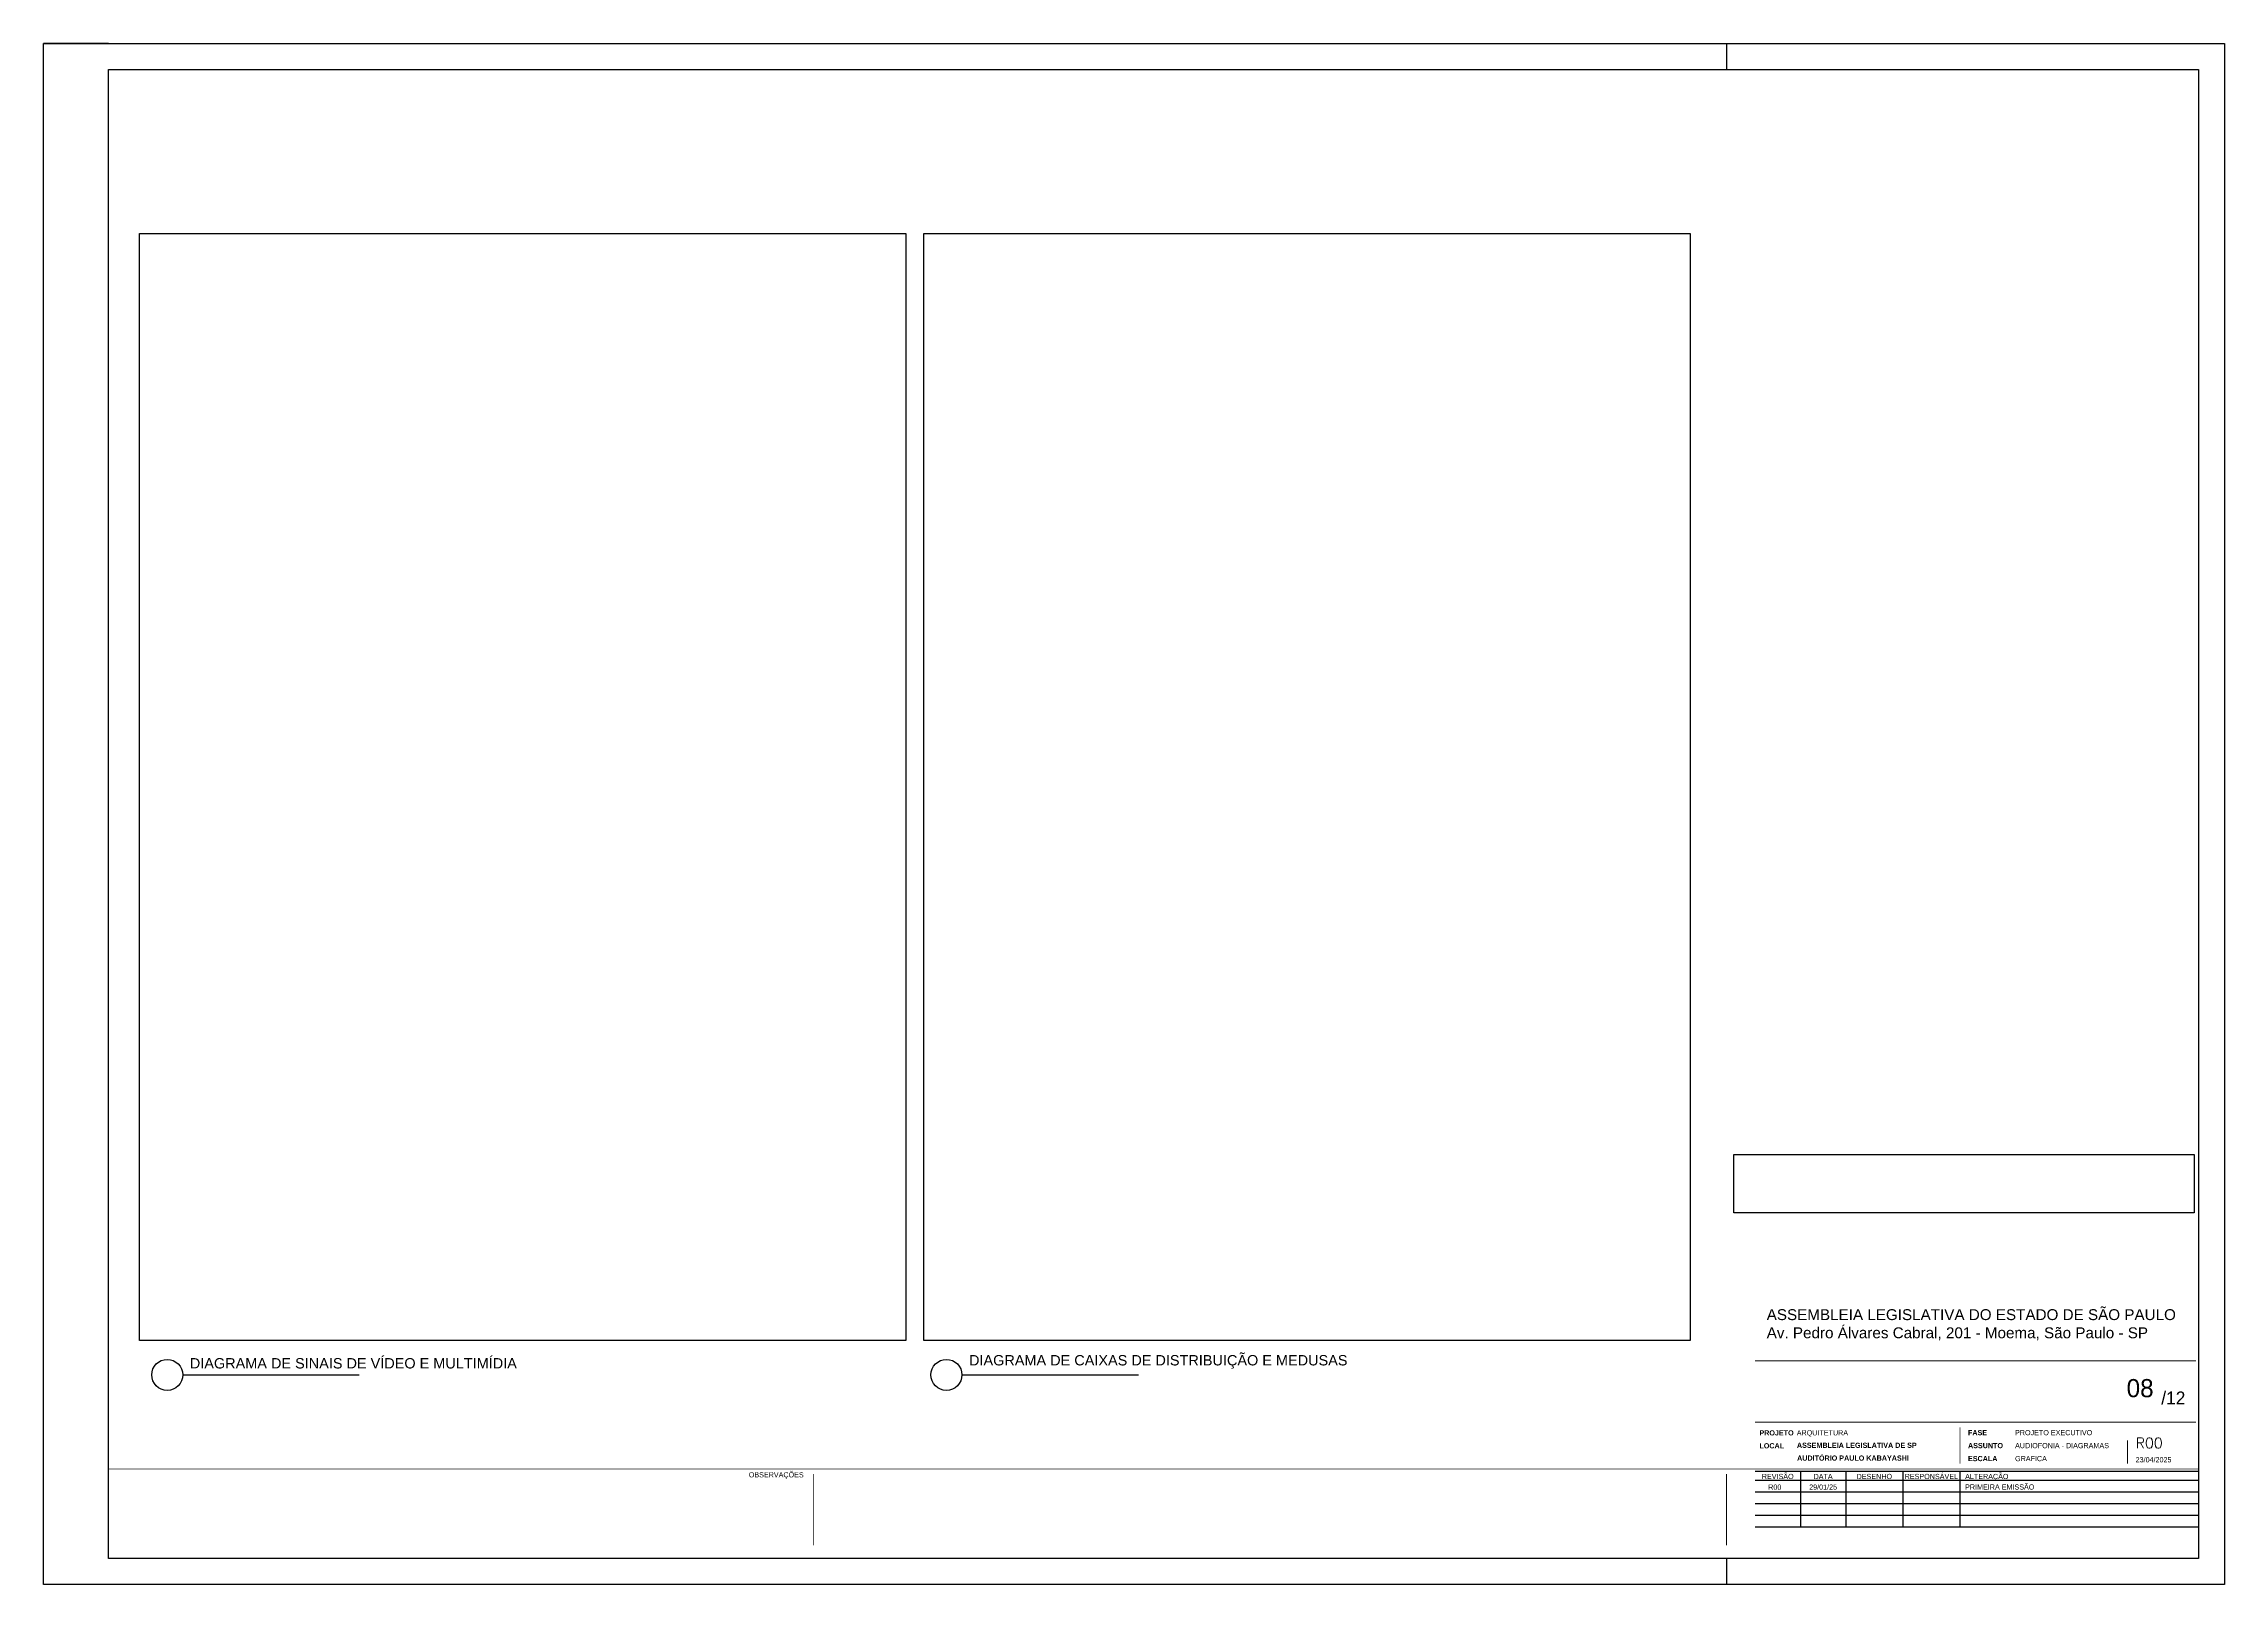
# Paper-space layout 'DIAGRAMAS' of a CAD drawing. Header units: millimetres. Extents: x 0 to 841, y 0 to 594.
import ezdxf
from ezdxf.enums import TextEntityAlignment as Align

# ---------------------------------------------------------------- set-up
doc = ezdxf.new("R2010")
doc.units = ezdxf.units.MM
doc.header["$MEASUREMENT"] = 0
for name, color, linetype in [('base', 253, 'Continuous'), ('DETALHE', 1, 'Continuous'), ('TC_01_FOLHA', 6, 'Continuous'), ('TC_17_TEXTO', 3, 'Continuous')]:
    doc.layers.add(name, color=color, linetype=linetype)
doc.layers.add('PDF_Text', color=7, linetype='Continuous', true_color=0x535353)
doc.styles.add('PDF Arial', font='arial.ttf')
doc.styles.add('R80_50', font='swissl.ttf', dxfattribs={"height": 0.0925})
doc.styles.get("Standard").update_dxf_attribs({"font": 'romans.shx'})
doc.styles.add('TC_2.0-FUT', font='FUTURAM.TTF', dxfattribs={"height": 2})
doc.styles.add('TC_2.0-FUT-BOLD', font='', dxfattribs={"width": 0.9, "height": 2})
doc.styles.get('TC_2.0-FUT-BOLD').set_extended_font_data('Futura Md BT', bold=True)
picture_1 = doc.add_image_def('image6.png', size_in_pixel=(720, 1040))
picture_2 = doc.add_image_def('image7.png', size_in_pixel=(720, 1040))
picture_3 = doc.add_image_def('image1.jpg', size_in_pixel=(2243, 283))

psp = doc.layouts.new('DIAGRAMAS')

# ---------------------------------------------------------------- linework, layer by layer
at = {"layer": 'base', "color": 7}
for points in [[(53.68, 80.75), (121.75, 80.75)], [(354.18, 80.75), (422.25, 80.75)]]:
    psp.add_lwpolyline(points, dxfattribs=at)
for centre in [(47.68, 80.77), (348.17, 80.77)]:
    psp.add_circle(centre, 5.97, dxfattribs=at)
at = {"layer": 'TC_01_FOLHA'}
for p, q in [((649, 594), (649, 584)), ((649, 10), (649, 0))]:
    psp.add_line(p, q, dxfattribs=at)
for points in [[(0, 594), (841, 594), (841, 0), (0, 0)], [(25, 584), (831, 584), (831, 10), (25, 10)]]:
    psp.add_lwpolyline(points, close=True, dxfattribs=at)
psp.add_lwpolyline([(25, 594), (0, 594)], dxfattribs=at)
at = {"layer": 'TC_17_TEXTO', "color": 251, "true_color": 0x575756, "const_width": 0.3}
for points in [[(660, 86.19), (830, 86.19)], [(660, 62.54), (830, 62.54)], [(739, 46.5), (739, 60.54)], [(803.64, 46.5), (803.64, 55.54)], [(25, 44.5), (831, 44.5)], [(297, 15), (297, 42.5)], [(649, 15), (649, 42.5)]]:
    psp.add_lwpolyline(points, dxfattribs=at)
at = {"layer": 'TC_17_TEXTO', "color": 251, "true_color": 0x575756}
for points in [[(831, 43.5), (660, 43.5)], [(677.5, 43.5), (677.5, 22)], [(695, 43.5), (695, 22)], [(717, 43.5), (717, 22)], [(739, 43.5), (739, 22)], [(831, 40), (660, 40)], [(831, 35.5), (660, 35.5)], [(831, 31), (660, 31)], [(831, 26.5), (660, 26.5)], [(831, 22), (660, 22)]]:
    psp.add_lwpolyline(points, dxfattribs=at)

# ---------------------------------------------------------------- texts
at = {"layer": 'DETALHE', "insert": (664.5, 106.09), "char_height": 4.2, "attachment_point": 1, "style": 'R80_50'}
psp.add_mtext_dynamic_manual_height_columns('\\pxqd;ASSEMBLEIA LEGISLATIVA DO ESTADO DE SÃO PAULO\\PAv. Pedro Álvares Cabral, 201 - Moema, São Paulo - SP', width=160.4827, gutter_width=0.462, heights=[26.98], dxfattribs=at)
at = {"layer": 'PDF_Text', "color": 3, "char_height": 3.9923, "attachment_point": 7, "style": 'PDF Arial'}
for s, insert in [('DIAGRAMA DE SINAIS DE VÍDEO E MULTIMÍDIA', (56.39, 83.18)), ('DIAGRAMA DE CAIXAS DE DISTRIBUIÇÃO E MEDUSAS', (356.88, 83.18))]:
    psp.add_mtext(s, dxfattribs=dict(at, insert=insert))
at = {"layer": 'TC_17_TEXTO'}
for s, style, p in [('PROJETO', 'TC_2.0-FUT-BOLD', (661.69, 59.41)), ('LOCAL', 'TC_2.0-FUT-BOLD', (661.69, 54.43)), ('OBSERVAÇÕES', 'TC_2.0-FUT', (271.95, 43.25))]:
    psp.add_text(s, height=2, dxfattribs=dict(at, style=style)).set_placement(p, align=Align.TOP_LEFT)
at = {"layer": 'TC_17_TEXTO', "style": 'TC_2.0-FUT-BOLD'}
for s, p in [('FASE', (742.13, 57.5)), ('ASSEMBLEIA LEGISLATIVA DE SP', (676.15, 52.62)), ('ASSUNTO', (742.13, 52.5)), ('AUDITÓRIO PAULO KABAYASHI', (676.22, 47.69)), ('ESCALA', (742.13, 47.5))]:
    psp.add_text(s, height=2, dxfattribs=at).set_placement(p)
at = {"layer": 'TC_17_TEXTO'}
psp.add_text('R00', height=4, dxfattribs=at).set_placement((806.77, 52.5))
at = {"layer": 'TC_17_TEXTO', "style": 'TC_2.0-FUT'}
for s, p in [('REVISÃO', (668.75, 40)), ('DATA', (686.25, 40)), ('DESENHO', (706, 40)), ('RESPONSÁVEL', (728, 40)), ('R00', (667.61, 35.9)), ('29/01/25', (686.25, 35.9))]:
    psp.add_text(s, height=2, dxfattribs=at).set_placement(p, align=Align.BOTTOM_CENTER)
psp.add_text('ALTERAÇÃO', height=2, dxfattribs=at).set_placement((741.02, 40), align=Align.BOTTOM_LEFT)
psp.add_text('PRIMEIRA EMISSÃO', height=2, dxfattribs=at).set_placement((741.02, 37.54), align=Align.MIDDLE_LEFT)
at = {"layer": 'TC_17_TEXTO', "attachment_point": 1}
for s, width, heights, insert, char_height in [('{\\fFutura Md BT|b0|i0|c0|p34;08}', 8.9721, [0], (803.3, 79.15), 7), ('\\pxqd;{\\fFutura-Book|b0|i0|c0|p34;/12}', 8.061, [6.47], (816.66, 74.36), 5)]:
    psp.add_mtext_dynamic_manual_height_columns(s, width=width, gutter_width=12.5, heights=heights, dxfattribs=dict(at, insert=insert, char_height=char_height))
at = {"layer": 'TC_17_TEXTO', "char_height": 2, "style": 'TC_2.0-FUT'}
for s, insert, width, attachment_point in [('\\pxql;ARQUITETURA', (676.09, 59.43), 41.8554, 1), ('PROJETO EXECUTIVO', (760.28, 59.5), 42.361, 1), ('AUDIOFONIA - DIAGRAMAS', (760.28, 54.5), 42.361, 1), ('\\pxql;GRAFICA', (760.28, 49.5), 42.361, 1), ('23/04/2025', (806.77, 47.02), 54.7315, 7)]:
    psp.add_mtext(s, dxfattribs=dict(at, insert=insert, width=width, attachment_point=attachment_point))

# ---------------------------------------------------------------- pictures from other files: only their frames are drawn
image = psp.add_image(picture_1, insert=(37.03, 94.05), size_in_units=(295.44, 426.75))
image.dxf.flags = 7
image = psp.add_image(picture_2, insert=(339.51, 94.05), size_in_units=(295.44, 426.75))
image.dxf.flags = 7
image = psp.add_image(picture_3, insert=(651.88, 143.3), size_in_units=(177.5, 22.4))
image.dxf.flags = 7

doc.saveas('drawing.dxf')
